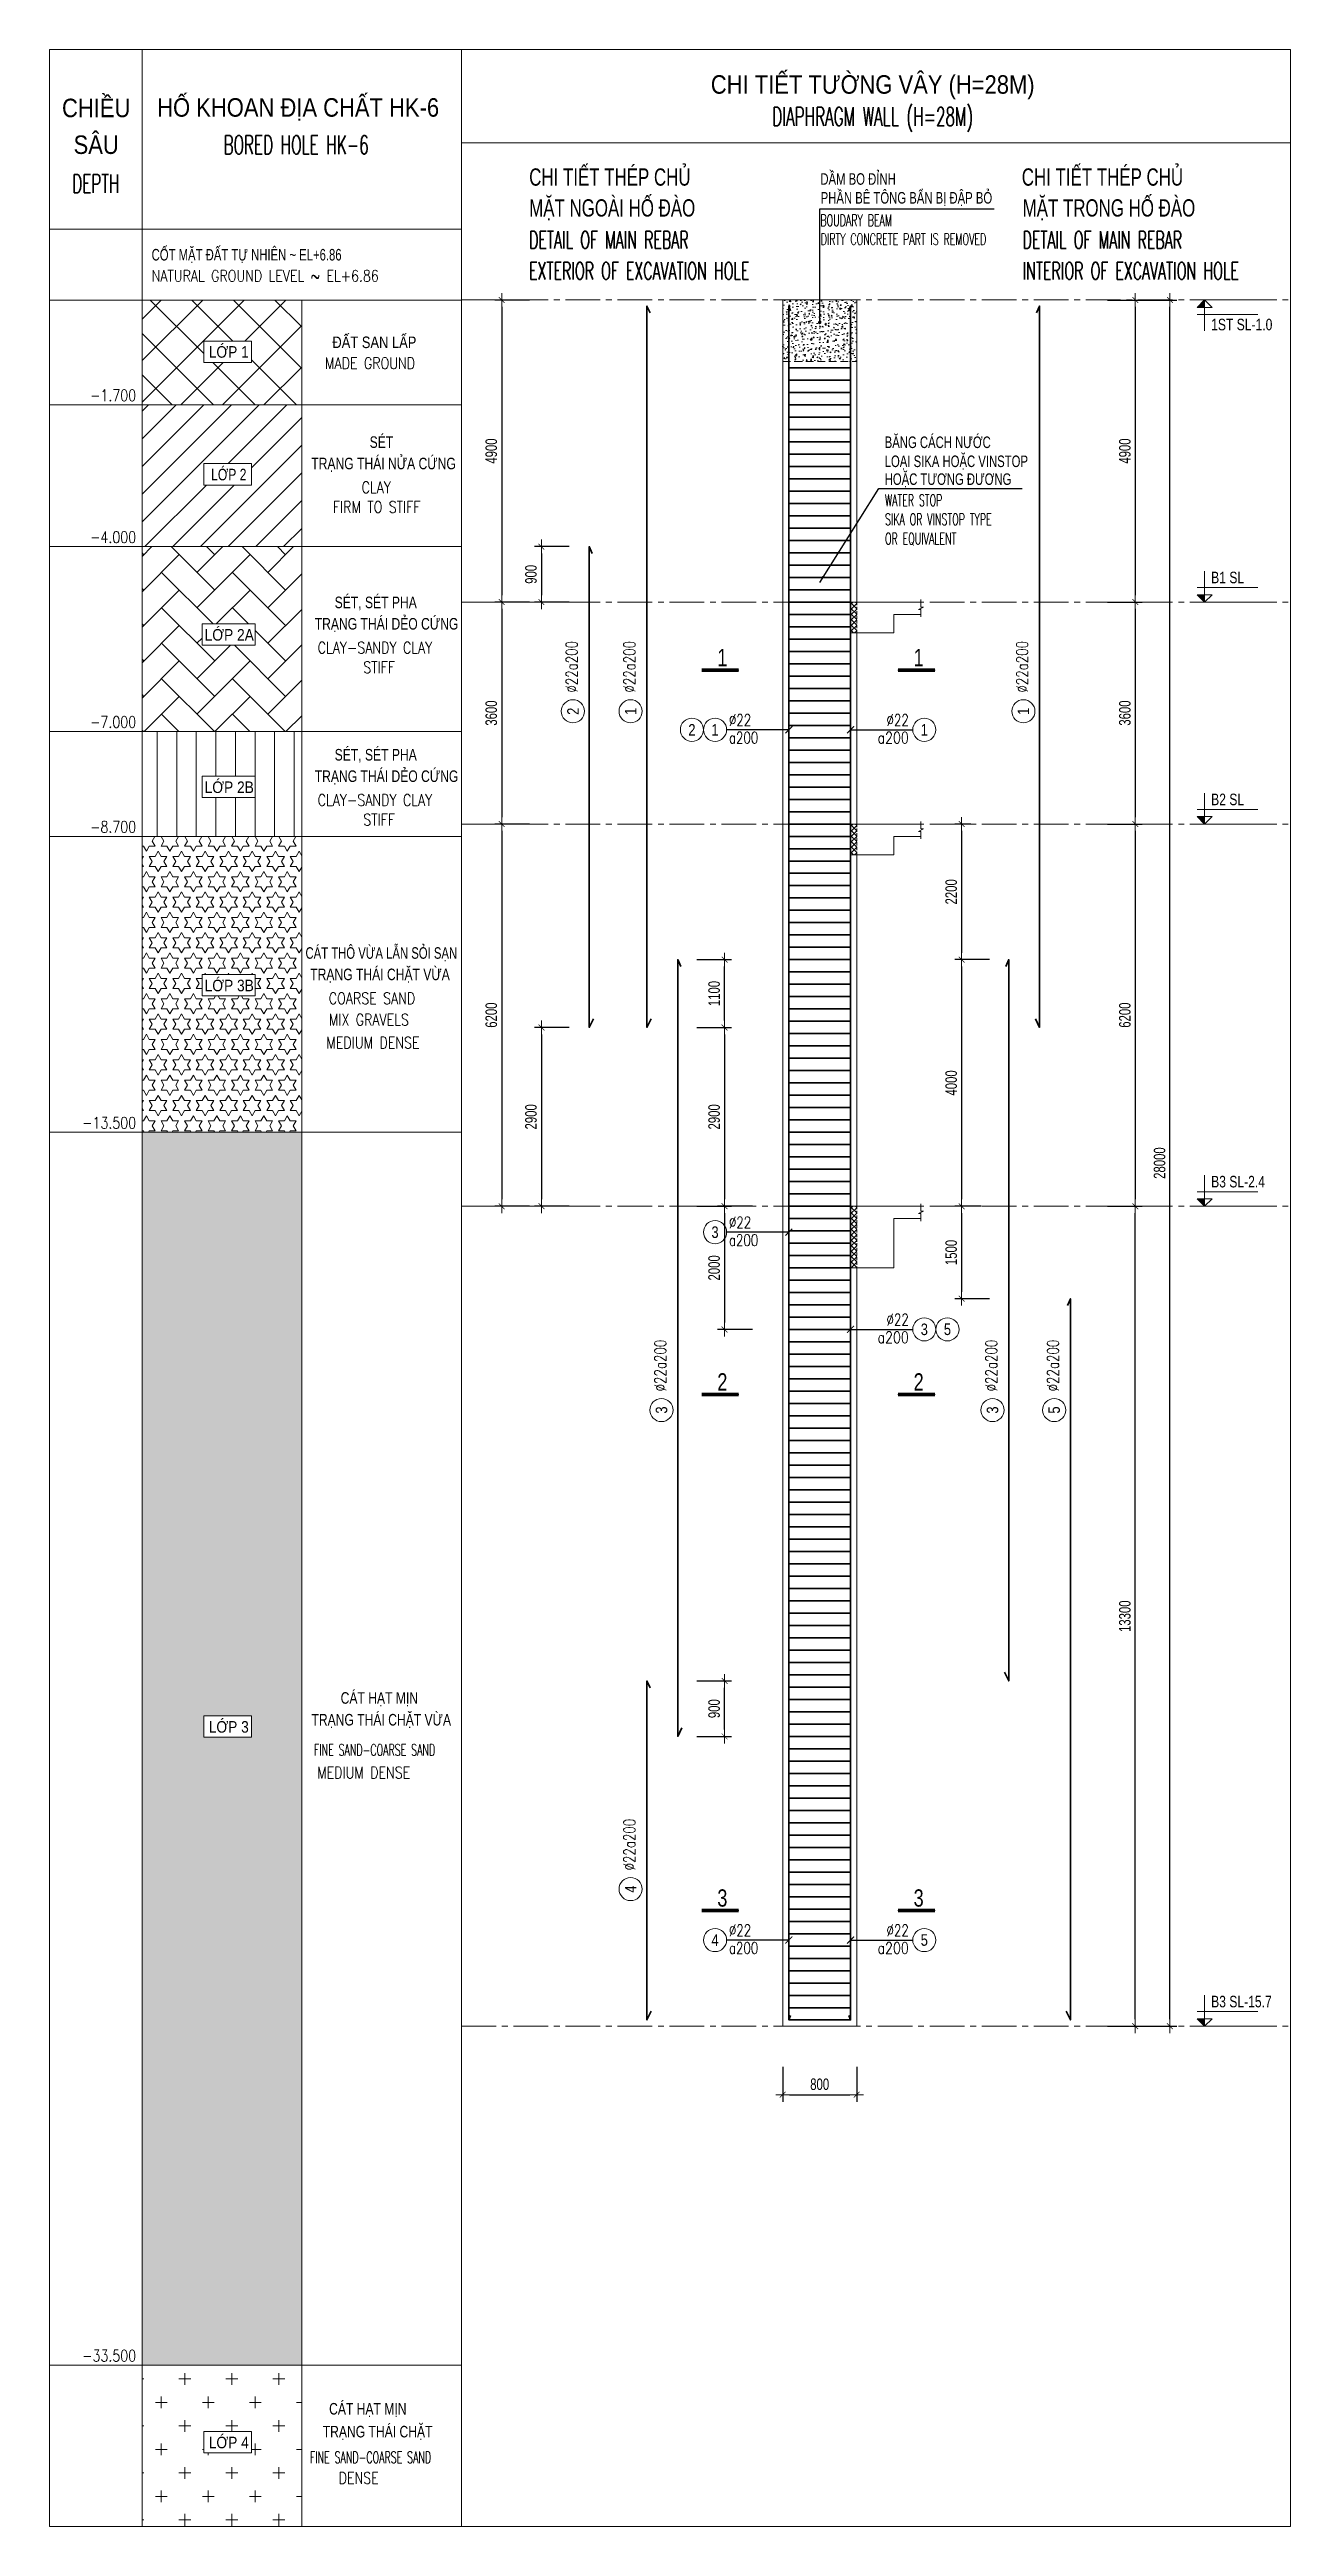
# Model space of a CAD drawing. Header units: millimetres. Extents: x -642477 to 1168880, y -27982 to 330379.
# Drawn here: x 295435 to 315556, y 63733 to 103911 of the extents above; entities that cross this region are included whole.
import ezdxf
from ezdxf.enums import TextEntityAlignment as Align

# ---------------------------------------------------------------- set-up
doc = ezdxf.new("R2010")
doc.units = ezdxf.units.MM
for name, pattern in [('CENTER2', [1.125, 0.75, -0.125, 0.125, -0.125]), ('HIDDEN', [0.375, 0.25, -0.125]), ('HIDDEN2', [4.7625, 3.175, -1.5875])]:
    doc.linetypes.add(name, pattern=pattern)
doc.layers.get('0').update_dxf_attribs({"lineweight": 20})
doc.layers.get('Defpoints').update_dxf_attribs({"color": 151, "lineweight": 9})
for name, color, linetype, lineweight in [('NDC_S_ANNO', 7, 'Continuous', 20), ('NDC_S_AXIS', 5, 'CENTER2', 13), ('NDC_S_BREAK-LINE', 1, 'Continuous', 15), ('NDC_S_CONTINUOUS', 3, 'Continuous', 20), ('NDC_S_DIM', 1, 'Continuous', 15), ('NDC_S_ENG TEXT', 2, 'Continuous', 20), ('NDC_S_ENG TITLE', 3, 'Continuous', 20), ('NDC_S_FOUNDATION NAME', 7, 'Continuous', 20), ('NDC_S_HATCH MATERIAL', 8, 'Continuous', 13), ('NDC_S_HIDDEN', 8, 'HIDDEN2', 13), ('NDC_S_LEADER', 1, 'Continuous', 15), ('NDC_S_LEVEL TEXT', 7, 'Continuous', 20), ('NDC_S_REBAR', 4, 'Continuous', 35), ('NDC_S_SYMBOL', 1, 'Continuous', 15), ('NDC_S_TEXT SYMBOL', 7, 'Continuous', 20), ('NDC_S_VN TEXT', 7, 'Continuous', 20), ('NDC_S_VN TITLE', 6, 'Continuous', 35), ('rev_20200806', 1, 'Continuous', 20)]:
    doc.layers.add(name, color=color, linetype=linetype, lineweight=lineweight)
doc.layers.get('rev_20200806').off()
doc.styles.add('ARIAL', font='arial.ttf', dxfattribs={"width": 0.8})
doc.styles.add('NDC_ANNO', font='', dxfattribs={"width": 0.8})
doc.styles.add('NDC_ARIAL', font='arial.ttf', dxfattribs={"width": 0.85})
doc.styles.add('NDC_DIM', font='', dxfattribs={"width": 0.75})
doc.styles.add('NDC_EN TXT', font='romans.shx', dxfattribs={"width": 0.8})
doc.styles.add('NDC_ROMANS', font='romans.shx', dxfattribs={"width": 0.8, "bigfont": 'vns.shx'})
doc.styles.get('NDC_ANNO').set_extended_font_data('Dotum')
doc.styles.get('NDC_DIM').set_extended_font_data('Dotum')
doc.dimstyles.new('NDC_dim_25', dxfattribs={"dimscale": 25, "dimtxt": 2.2, "dimasz": 1.5, "dimexe": 1.5, "dimexo": 2.5, "dimgap": 1, "dimtad": 1, "dimdec": 0, "dimzin": 0, "dimdsep": 46, "dimtxsty": 'NDC_DIM', "dimblk": 'DIMMARK', "dimcen": 0.09, "dimdle": 1.2, "dimclrd": 1, "dimclre": 1, "dimclrt": 3, "dimadec": 0, "dimazin": 0, "dimtfac": 1, "dimtdec": 0, "dimtix": 1, "dimtofl": 0, "dimtmove": 0, "dimatfit": 3, "dimfxl": 6, "dimfxlon": 1, "dimtolj": 1, "dimtzin": 0, "dimarcsym": 0})
doc.dimstyles.new('NDC_dim_75', dxfattribs={"dimscale": 75, "dimtxt": 2.5, "dimasz": 1.5, "dimexe": 1.5, "dimexo": 2.5, "dimgap": 1, "dimtad": 1, "dimdec": 0, "dimzin": 0, "dimdsep": 46, "dimtxsty": 'NDC_DIM', "dimblk": 'DIMMARK', "dimcen": 0.09, "dimdle": 1.2, "dimclrd": 1, "dimclre": 1, "dimclrt": 3, "dimadec": 0, "dimazin": 0, "dimtfac": 1, "dimtdec": 0, "dimtix": 1, "dimtofl": 0, "dimtmove": 0, "dimatfit": 3, "dimfxl": 6, "dimfxlon": 1, "dimtolj": 1, "dimtzin": 0, "dimarcsym": 0})

msp = doc.modelspace()

# ---------------------------------------------------------------- texts
at = {"layer": 'NDC_S_ENG TITLE', "style": 'NDC_EN TXT', "width": 0.6}
msp.add_text('DIAPHRAGM WALL (H=28M)', height=300, dxfattribs=at).set_placement((308783, 102802.3), align=Align.MIDDLE)
for s, height, p in [('DETAIL OF MAIN REBAR', 280, (303212.8, 100822.1)), ('BOUDARY BEAM', 187.5, (307934.4, 101140.7)), ('DIRTY CONCRETE PART IS REMOVED', 187.5, (307939.1, 100835.2)), ('DETAIL OF MAIN REBAR', 280, (311214.2, 100822.1)), ('EXTERIOR OF EXCAVATION HOLE', 280, (303212.8, 100321.1)), ('INTERIOR OF EXCAVATION HOLE', 280, (311214.2, 100321.1)), ('WATER STOP', 187.5, (308982, 96598.1)), ('SIKA OR VINSTOP TYPE', 187.5, (308982, 96289.5)), ('OR EQUIVALENT', 187.5, (308982, 95976))]:
    msp.add_text(s, height=height, dxfattribs=at).set_placement(p, align=Align.MIDDLE_LEFT)
at = {"layer": 'NDC_S_LEVEL TEXT', "style": 'NDC_ARIAL', "width": 0.7}
for s, height, p in [('CHI TIẾT THÉP CHỦ', 280, (303212.8, 101842.8)), ('CHI TIẾT THÉP CHỦ', 280, (311199.9, 101842.8)), ('DẦM BO ĐỈNH', 187.5, (307934.4, 101811.1)), ('PHẦN BÊ TÔNG BẨN BỊ ĐẬP BỎ', 187.5, (307939.1, 101505.5)), ('MẶT NGOÀI HỐ ĐÀO', 280, (303212.8, 101341.8)), ('MẶT TRONG HỐ ĐÀO', 280, (311214.2, 101341.8)), ('BĂNG CÁCH NƯỚC', 187.5, (308977.4, 97540.3)), ('LOẠI SIKA HOẶC VINSTOP', 187.5, (308977.4, 97231.6)), ('HOẶC TƯƠNG ĐƯƠNG', 187.5, (308977.4, 96942.3))]:
    msp.add_text(s, height=height, dxfattribs=at).set_placement(p, align=Align.MIDDLE_LEFT)
at = {"layer": 'NDC_S_VN TEXT', "color": 3, "style": 'NDC_EN TXT', "width": 0.75}
for p in [(303995.7, 93479.5), (304932.1, 93479.5), (311299.8, 93479.5), (305432.1, 82144.9), (310799.8, 82144.9), (311799.8, 82144.9), (304932.1, 74374)]:
    msp.add_text('%%C22a200', height=187.5, rotation=90, dxfattribs=at).set_placement(p)
at = {"layer": 'NDC_S_VN TEXT', "color": 7, "style": 'ARIAL', "width": 0.8}
for s, p in [('2', (303921.3, 93177.1)), ('1', (304857.7, 93177.1)), ('1', (311225.5, 93177.1)), ('3', (305357.7, 81842.5)), ('3', (310725.5, 81842.5)), ('5', (311725.5, 81842.5)), ('4', (304857.7, 74071.6))]:
    msp.add_text(s, height=187.5, rotation=90, dxfattribs=at).set_placement(p, align=Align.MIDDLE)
for s, p in [('2', (305851, 92876.7)), ('5', (309994.8, 83151.1))]:
    msp.add_text(s, height=187.5, dxfattribs=at).set_placement(p, align=Align.MIDDLE)
at = {"layer": 'NDC_S_VN TITLE', "style": 'NDC_ARIAL', "width": 0.85}
msp.add_text('CHI TIẾT TƯỜNG VÂY (H=28M)', height=300, dxfattribs=at).set_placement((308783, 103344.3), align=Align.MIDDLE)

# ---------------------------------------------------------------- blocks, each defined once
blk = doc.blocks.new('*U191')
at = {"layer": 'NDC_S_ANNO', "color": 0, "linetype": 'ByBlock', "lineweight": -2}
blk.add_line((-4.36, 0), (1, 0), dxfattribs=at)
at = {"layer": 'NDC_S_ANNO', "ltscale": 0.005, "const_width": 0.5}
blk.add_lwpolyline([(1, 0), (-4.36, 0)], dxfattribs=at)
at = {"layer": 'NDC_S_TEXT SYMBOL', "linetype": 'ByBlock', "lineweight": -2, "style": 'NDC_ANNO', "width": 0.8}
blk.add_attdef('DETAIL', text='', height=2.5, dxfattribs=at).set_placement((-0.64, 1.82), align=Align.MIDDLE_RIGHT)
blk = doc.blocks.new('*U2460')
at = {"layer": 'NDC_S_REBAR', "ltscale": 80}
blk.add_line((-500, 0), (500, 0), dxfattribs=at)
blk = doc.blocks.new('*U2461')
at = {"layer": 'NDC_S_DIM', "color": 0, "linetype": 'ByBlock', "lineweight": -2, "transparency": 16777216}
for p in [(0, 26800), (0, 26600), (0, 26400), (0, 26200), (0, 26000), (0, 25800), (0, 25600), (0, 25400), (0, 25200), (0, 25000), (0, 24800), (0, 24600), (0, 24400), (0, 24200), (0, 24000), (0, 23800), (0, 23600), (0, 23400), (0, 23200), (0, 23000), (0, 22800), (0, 22600), (0, 22400), (0, 22200), (0, 22000), (0, 21800), (0, 21600), (0, 21400), (0, 21200), (0, 21000), (0, 20800), (0, 20600), (0, 20400), (0, 20200), (0, 20000), (0, 19800), (0, 19600), (0, 19400), (0, 19200), (0, 19000), (0, 18800), (0, 18600), (0, 18400), (0, 18200), (0, 18000), (0, 17800), (0, 17600), (0, 17400), (0, 17200), (0, 17000), (0, 16800), (0, 16600), (0, 16400), (0, 16200), (0, 16000), (0, 15800), (0, 15600), (0, 15400), (0, 15200), (0, 15000), (0, 14800), (0, 14600), (0, 14400), (0, 14200), (0, 14000), (0, 13800), (0, 13600), (0, 13400), (0, 13200), (0, 13000), (0, 12800), (0, 12600), (0, 12400), (0, 12200), (0, 12000), (0, 11800), (0, 11600), (0, 11400), (0, 11200), (0, 11000), (0, 10800), (0, 10600), (0, 10400), (0, 10200), (0, 10000), (0, 9800), (0, 9600), (0, 9400), (0, 9200), (0, 9000), (0, 8800), (0, 8600), (0, 8400), (0, 8200), (0, 8000), (0, 7800), (0, 7600), (0, 7400), (0, 7200), (0, 7000), (0, 6800), (0, 6600), (0, 6400), (0, 6200), (0, 6000), (0, 5800), (0, 5600), (0, 5400), (0, 5200), (0, 5000), (0, 4800), (0, 4600), (0, 4400), (0, 4200), (0, 4000), (0, 3800), (0, 3600), (0, 3400), (0, 3200), (0, 3000), (0, 2800), (0, 2600), (0, 2400), (0, 2200), (0, 2000), (0, 1800), (0, 1600), (0, 1400), (0, 1200), (0, 1000), (0, 800), (0, 600), (0, 400), (0, 200), (0, 0)]:
    blk.add_blockref('*U2460', p, dxfattribs=at)
blk = doc.blocks.new('DIMMARK')
at = {"layer": 'NDC_S_DIM', "color": 1}
blk.add_line((-1.5, 0), (1, 0), dxfattribs=at)
at = {"layer": 'NDC_S_DIM', "color": 2, "const_width": 0.1}
blk.add_lwpolyline([(-0.42, -0.42), (0.42, 0.42)], dxfattribs=at)
blk = doc.blocks.new('*D2526')
at = {"layer": 'Defpoints', "color": 0, "ltscale": 100, "transparency": 16777216}
for p in [(309635, 99848), (309635, 94948), (313041, 94948)]:
    blk.add_point(p, dxfattribs=at)
at = {"layer": 'NDC_S_DIM', "color": 1, "lineweight": -2, "ltscale": 100, "transparency": 16777216}
for p, q in [((312591, 99848), (313153, 99848)), ((313041, 99736), (313041, 95061)), ((312591, 94948), (313153, 94948))]:
    blk.add_line(p, q, dxfattribs=at)
at = {"layer": 'NDC_S_DIM', "color": 1, "lineweight": -2, "ltscale": 100, "transparency": 16777216, "xscale": 112.5, "yscale": 112.5, "zscale": 112.5}
for p, rotation in [((313041, 99848), 90), ((313041, 94948), 270)]:
    blk.add_blockref('DIMMARK', p, dxfattribs=dict(at, rotation=rotation))
at = {"layer": 'NDC_S_DIM', "color": 3, "ltscale": 100, "transparency": 16777216, "insert": (312872, 97398), "char_height": 187.5, "attachment_point": 5, "rotation": 90, "style": 'NDC_DIM'}
blk.add_mtext('\\A1;4900', dxfattribs=at)
blk = doc.blocks.new('*D2527')
at = {"layer": 'Defpoints', "color": 0, "ltscale": 100, "transparency": 16777216}
for p in [(309635, 94948), (309635, 91348), (313041, 91348)]:
    blk.add_point(p, dxfattribs=at)
at = {"layer": 'NDC_S_DIM', "color": 1, "lineweight": -2, "ltscale": 100, "transparency": 16777216}
for p, q in [((312591, 94948), (313153, 94948)), ((313041, 94836), (313041, 91461)), ((312591, 91348), (313153, 91348))]:
    blk.add_line(p, q, dxfattribs=at)
at = {"layer": 'NDC_S_DIM', "color": 1, "lineweight": -2, "ltscale": 100, "transparency": 16777216, "xscale": 112.5, "yscale": 112.5, "zscale": 112.5}
for p, rotation in [((313041, 94948), 90), ((313041, 91348), 270)]:
    blk.add_blockref('DIMMARK', p, dxfattribs=dict(at, rotation=rotation))
at = {"layer": 'NDC_S_DIM', "color": 3, "ltscale": 100, "transparency": 16777216, "insert": (312872, 93148), "char_height": 187.5, "attachment_point": 5, "rotation": 90, "style": 'NDC_DIM'}
blk.add_mtext('\\A1;3600', dxfattribs=at)
blk = doc.blocks.new('*D2528')
at = {"layer": 'Defpoints', "color": 0, "ltscale": 100, "transparency": 16777216}
for p in [(309635, 91348), (309635, 85148), (313041, 85148)]:
    blk.add_point(p, dxfattribs=at)
at = {"layer": 'NDC_S_DIM', "color": 1, "lineweight": -2, "ltscale": 100, "transparency": 16777216}
for p, q in [((312591, 91348), (313153, 91348)), ((313041, 91236), (313041, 85261)), ((312591, 85148), (313153, 85148))]:
    blk.add_line(p, q, dxfattribs=at)
at = {"layer": 'NDC_S_DIM', "color": 1, "lineweight": -2, "ltscale": 100, "transparency": 16777216, "xscale": 112.5, "yscale": 112.5, "zscale": 112.5}
for p, rotation in [((313041, 91348), 90), ((313041, 85148), 270)]:
    blk.add_blockref('DIMMARK', p, dxfattribs=dict(at, rotation=rotation))
at = {"layer": 'NDC_S_DIM', "color": 3, "ltscale": 100, "transparency": 16777216, "insert": (312872, 88248), "char_height": 187.5, "attachment_point": 5, "rotation": 90, "style": 'NDC_DIM'}
blk.add_mtext('\\A1;6200', dxfattribs=at)
blk = doc.blocks.new('*D2529')
at = {"layer": 'Defpoints', "color": 0, "ltscale": 100, "transparency": 16777216}
for p in [(309635, 99848), (313603, 99848), (309635, 71848)]:
    blk.add_point(p, dxfattribs=at)
at = {"layer": 'NDC_S_DIM', "color": 1, "lineweight": -2, "ltscale": 100, "transparency": 16777216}
for p, q in [((313153, 99848), (313716, 99848)), ((313603, 71961), (313603, 99736)), ((313153, 71848), (313716, 71848))]:
    blk.add_line(p, q, dxfattribs=at)
at = {"layer": 'NDC_S_DIM', "color": 1, "lineweight": -2, "ltscale": 100, "transparency": 16777216, "xscale": 112.5, "yscale": 112.5, "zscale": 112.5}
for p, rotation in [((313603, 99848), 90), ((313603, 71848), 270)]:
    blk.add_blockref('DIMMARK', p, dxfattribs=dict(at, rotation=rotation))
at = {"layer": 'NDC_S_DIM', "color": 3, "ltscale": 100, "transparency": 16777216, "insert": (313435, 85848), "char_height": 187.5, "attachment_point": 5, "rotation": 90, "style": 'NDC_DIM'}
blk.add_mtext('\\A1;28000', dxfattribs=at)
blk = doc.blocks.new('kata_block_CT')
at = {"layer": 'NDC_S_ANNO'}
blk.add_hatch(color=3, dxfattribs=at).paths.add_polyline_path([(0, 1.6), (-1.61, 1.6), (0, 0)])
at = {"layer": 'NDC_S_ANNO', "ltscale": 50}
h = blk.add_hatch(dxfattribs=at)
h.set_pattern_fill('ANSI31', color=256, scale=1.406, style=0)
h.paths.add_polyline_path([(0, 1.6), (0, 0), (1.61, 1.6)])
for p, q in [((11.56, 0), (-1.64, 0)), ((-1.59, 3.14), (11.47, 3.14))]:
    blk.add_line(p, q, dxfattribs=at)
for points in [[(0, 6.69), (0, 0)], [(0, 0), (-1.61, 1.6), (0, 1.6)], [(0, 0), (1.61, 1.6), (0, 1.6)]]:
    blk.add_lwpolyline(points, dxfattribs=at)
at = {"layer": 'NDC_S_ANNO', "color": 8, "ltscale": 50}
blk.add_lwpolyline([(0, 0), (-1.61, 1.6), (0, 1.6)], dxfattribs=at)
at = {"layer": 'NDC_S_TEXT SYMBOL', "color": 3, "style": 'NDC_ANNO', "width": 0.8}
blk.add_attdef('CT', (1.41, 4.07), '', height=2.5, dxfattribs=at)
blk = doc.blocks.new('*D2530')
at = {"layer": 'Defpoints', "color": 0, "ltscale": 100, "transparency": 16777216}
for p in [(309635, 85148), (313041, 85148), (309635, 71848)]:
    blk.add_point(p, dxfattribs=at)
at = {"layer": 'NDC_S_DIM', "color": 1, "lineweight": -2, "ltscale": 100, "transparency": 16777216}
for p, q in [((312591, 85148), (313153, 85148)), ((313041, 71961), (313041, 85036)), ((312591, 71848), (313153, 71848))]:
    blk.add_line(p, q, dxfattribs=at)
at = {"layer": 'NDC_S_DIM', "color": 1, "lineweight": -2, "ltscale": 100, "transparency": 16777216, "xscale": 112.5, "yscale": 112.5, "zscale": 112.5}
for p, rotation in [((313041, 85148), 90), ((313041, 71848), 270)]:
    blk.add_blockref('DIMMARK', p, dxfattribs=dict(at, rotation=rotation))
at = {"layer": 'NDC_S_DIM', "color": 3, "ltscale": 100, "transparency": 16777216, "insert": (312872, 78498), "char_height": 187.5, "attachment_point": 5, "rotation": 90, "style": 'NDC_DIM'}
blk.add_mtext('\\A1;13300', dxfattribs=at)
blk = doc.blocks.new('*D2531')
at = {"layer": 'Defpoints', "color": 0, "ltscale": 100, "transparency": 16777216}
for p in [(303681, 99848), (302767, 94948), (303681, 94948)]:
    blk.add_point(p, dxfattribs=at)
at = {"layer": 'NDC_S_DIM', "color": 1, "lineweight": -2, "ltscale": 100, "transparency": 16777216}
for p, q in [((303217, 99848), (302655, 99848)), ((302767, 99736), (302767, 95061)), ((303217, 94948), (302655, 94948))]:
    blk.add_line(p, q, dxfattribs=at)
at = {"layer": 'NDC_S_DIM', "color": 1, "lineweight": -2, "ltscale": 100, "transparency": 16777216, "xscale": 112.5, "yscale": 112.5, "zscale": 112.5}
for p, rotation in [((302767, 99848), 90), ((302767, 94948), 270)]:
    blk.add_blockref('DIMMARK', p, dxfattribs=dict(at, rotation=rotation))
at = {"layer": 'NDC_S_DIM', "color": 3, "ltscale": 100, "transparency": 16777216, "insert": (302598, 97398), "char_height": 187.5, "attachment_point": 5, "rotation": 90, "style": 'NDC_DIM'}
blk.add_mtext('\\A1;4900', dxfattribs=at)
blk = doc.blocks.new('*D2532')
at = {"layer": 'Defpoints', "color": 0, "ltscale": 100, "transparency": 16777216}
for p in [(303681, 94948), (302767, 91348), (303681, 91348)]:
    blk.add_point(p, dxfattribs=at)
at = {"layer": 'NDC_S_DIM', "color": 1, "lineweight": -2, "ltscale": 100, "transparency": 16777216}
for p, q in [((303217, 94948), (302655, 94948)), ((302767, 94836), (302767, 91461)), ((303217, 91348), (302655, 91348))]:
    blk.add_line(p, q, dxfattribs=at)
at = {"layer": 'NDC_S_DIM', "color": 1, "lineweight": -2, "ltscale": 100, "transparency": 16777216, "xscale": 112.5, "yscale": 112.5, "zscale": 112.5}
for p, rotation in [((302767, 94948), 90), ((302767, 91348), 270)]:
    blk.add_blockref('DIMMARK', p, dxfattribs=dict(at, rotation=rotation))
at = {"layer": 'NDC_S_DIM', "color": 3, "ltscale": 100, "transparency": 16777216, "insert": (302598, 93148), "char_height": 187.5, "attachment_point": 5, "rotation": 90, "style": 'NDC_DIM'}
blk.add_mtext('\\A1;3600', dxfattribs=at)
blk = doc.blocks.new('*D2533')
at = {"layer": 'Defpoints', "color": 0, "ltscale": 100, "transparency": 16777216}
for p in [(303681, 91348), (302767, 85148), (303681, 85148)]:
    blk.add_point(p, dxfattribs=at)
at = {"layer": 'NDC_S_DIM', "color": 1, "lineweight": -2, "ltscale": 100, "transparency": 16777216}
for p, q in [((303217, 91348), (302655, 91348)), ((302767, 91236), (302767, 85261)), ((303217, 85148), (302655, 85148))]:
    blk.add_line(p, q, dxfattribs=at)
at = {"layer": 'NDC_S_DIM', "color": 1, "lineweight": -2, "ltscale": 100, "transparency": 16777216, "xscale": 112.5, "yscale": 112.5, "zscale": 112.5}
for p, rotation in [((302767, 91348), 90), ((302767, 85148), 270)]:
    blk.add_blockref('DIMMARK', p, dxfattribs=dict(at, rotation=rotation))
at = {"layer": 'NDC_S_DIM', "color": 3, "ltscale": 100, "transparency": 16777216, "insert": (302598, 88248), "char_height": 187.5, "attachment_point": 5, "rotation": 90, "style": 'NDC_DIM'}
blk.add_mtext('\\A1;6200', dxfattribs=at)
blk = doc.blocks.new('*U367')
blk.add_circle((-2.5, 0), 2.5)
at = {"layer": 'NDC_S_VN TEXT', "color": 7, "style": 'ARIAL', "width": 0.8}
blk.add_attdef('SH2', text='', height=2.5, dxfattribs=at).set_placement((-2.5, 0), align=Align.MIDDLE)
at = {"layer": 'NDC_S_VN TEXT', "color": 3, "style": 'NDC_EN TXT', "width": 0.75}
for tag, p in [('DK1', (0.5, 0.85)), ('KC1', (0.5, -2.97))]:
    blk.add_attdef(tag, p, '', height=2.5, dxfattribs=at)
blk = doc.blocks.new('*D2534')
at = {"layer": 'Defpoints', "color": 0, "ltscale": 100, "transparency": 16777216}
for p in [(305122, 89148), (306381, 89148), (305122, 88048)]:
    blk.add_point(p, dxfattribs=at)
at = {"layer": 'NDC_S_DIM', "color": 1, "lineweight": -2, "ltscale": 100, "transparency": 16777216}
for p, q in [((305931, 89148), (306493, 89148)), ((306381, 88161), (306381, 89036)), ((305931, 88048), (306493, 88048))]:
    blk.add_line(p, q, dxfattribs=at)
at = {"layer": 'NDC_S_DIM', "color": 1, "lineweight": -2, "ltscale": 100, "transparency": 16777216, "xscale": 112.5, "yscale": 112.5, "zscale": 112.5}
for p, rotation in [((306381, 89148), 90), ((306381, 88048), 270)]:
    blk.add_blockref('DIMMARK', p, dxfattribs=dict(at, rotation=rotation))
at = {"layer": 'NDC_S_DIM', "color": 3, "ltscale": 100, "transparency": 16777216, "insert": (306212, 88598), "char_height": 187.5, "attachment_point": 5, "rotation": 90, "style": 'NDC_DIM'}
blk.add_mtext('\\A1;1100', dxfattribs=at)
blk = doc.blocks.new('*D2535')
at = {"layer": 'Defpoints', "color": 0, "ltscale": 100, "transparency": 16777216}
for p in [(305122, 77448), (306381, 77448), (305622, 76548)]:
    blk.add_point(p, dxfattribs=at)
at = {"layer": 'NDC_S_DIM', "color": 1, "lineweight": -2, "ltscale": 100, "transparency": 16777216}
for p, q in [((305931, 77448), (306493, 77448)), ((306381, 76661), (306381, 77336)), ((305931, 76548), (306493, 76548))]:
    blk.add_line(p, q, dxfattribs=at)
at = {"layer": 'NDC_S_DIM', "color": 1, "lineweight": -2, "ltscale": 100, "transparency": 16777216, "xscale": 112.5, "yscale": 112.5, "zscale": 112.5}
for p, rotation in [((306381, 77448), 90), ((306381, 76548), 270)]:
    blk.add_blockref('DIMMARK', p, dxfattribs=dict(at, rotation=rotation))
at = {"layer": 'NDC_S_DIM', "color": 3, "ltscale": 100, "transparency": 16777216, "insert": (306212, 76998), "char_height": 187.5, "attachment_point": 5, "rotation": 90, "style": 'NDC_DIM'}
blk.add_mtext('\\A1;900', dxfattribs=at)
blk = doc.blocks.new('*D2536')
at = {"layer": 'Defpoints', "color": 0, "ltscale": 100, "transparency": 16777216}
for p in [(305122, 88048), (305122, 85148), (306381, 85148)]:
    blk.add_point(p, dxfattribs=at)
at = {"layer": 'NDC_S_DIM', "color": 1, "lineweight": -2, "ltscale": 100, "transparency": 16777216}
for p, q in [((305931, 88048), (306493, 88048)), ((306381, 87936), (306381, 85261)), ((305931, 85148), (306493, 85148))]:
    blk.add_line(p, q, dxfattribs=at)
at = {"layer": 'NDC_S_DIM', "color": 1, "lineweight": -2, "ltscale": 100, "transparency": 16777216, "xscale": 112.5, "yscale": 112.5, "zscale": 112.5}
for p, rotation in [((306381, 88048), 90), ((306381, 85148), 270)]:
    blk.add_blockref('DIMMARK', p, dxfattribs=dict(at, rotation=rotation))
at = {"layer": 'NDC_S_DIM', "color": 3, "ltscale": 100, "transparency": 16777216, "insert": (306212, 86598), "char_height": 187.5, "attachment_point": 5, "rotation": 90, "style": 'NDC_DIM'}
blk.add_mtext('\\A1;2900', dxfattribs=at)
blk = doc.blocks.new('*U366')
blk.add_circle((2.5, 0), 2.5)
at = {"layer": 'NDC_S_VN TEXT', "color": 3, "style": 'NDC_EN TXT'}
for tag, width, p in [('DK2', 0.75, (-0.85, 0.85)), ('KC2', 0.8, (-0.85, -2.97))]:
    blk.add_attdef(tag, text='', height=2.5, dxfattribs=dict(at, width=width)).set_placement(p, align=Align.RIGHT)
at = {"layer": 'NDC_S_VN TEXT', "color": 7, "style": 'ARIAL', "width": 0.8}
blk.add_attdef('SH3', text='', height=2.5, dxfattribs=at).set_placement((2.5, 0), align=Align.MIDDLE)
blk = doc.blocks.new('*D2537')
at = {"layer": 'Defpoints', "color": 0, "ltscale": 100, "transparency": 16777216}
for p in [(304185, 88048), (303411, 85148), (304185, 85148)]:
    blk.add_point(p, dxfattribs=at)
at = {"layer": 'NDC_S_DIM', "color": 1, "lineweight": -2, "ltscale": 100, "transparency": 16777216}
for p, q in [((303861, 88048), (303298, 88048)), ((303411, 87936), (303411, 85261)), ((303861, 85148), (303298, 85148))]:
    blk.add_line(p, q, dxfattribs=at)
at = {"layer": 'NDC_S_DIM', "color": 1, "lineweight": -2, "ltscale": 100, "transparency": 16777216, "xscale": 112.5, "yscale": 112.5, "zscale": 112.5}
for p, rotation in [((303411, 88048), 90), ((303411, 85148), 270)]:
    blk.add_blockref('DIMMARK', p, dxfattribs=dict(at, rotation=rotation))
at = {"layer": 'NDC_S_DIM', "color": 3, "ltscale": 100, "transparency": 16777216, "insert": (303242, 86598), "char_height": 187.5, "attachment_point": 5, "rotation": 90, "style": 'NDC_DIM'}
blk.add_mtext('\\A1;2900', dxfattribs=at)
blk = doc.blocks.new('*D2538')
at = {"layer": 'Defpoints', "color": 0, "ltscale": 100, "transparency": 16777216}
for p in [(304185, 95848), (303411, 94948), (304185, 94948)]:
    blk.add_point(p, dxfattribs=at)
at = {"layer": 'NDC_S_DIM', "color": 1, "lineweight": -2, "ltscale": 100, "transparency": 16777216}
for p, q in [((303861, 95848), (303298, 95848)), ((303411, 95736), (303411, 95061)), ((303861, 94948), (303298, 94948))]:
    blk.add_line(p, q, dxfattribs=at)
at = {"layer": 'NDC_S_DIM', "color": 1, "lineweight": -2, "ltscale": 100, "transparency": 16777216, "xscale": 112.5, "yscale": 112.5, "zscale": 112.5}
for p, rotation in [((303411, 95848), 90), ((303411, 94948), 270)]:
    blk.add_blockref('DIMMARK', p, dxfattribs=dict(at, rotation=rotation))
at = {"layer": 'NDC_S_DIM', "color": 3, "ltscale": 100, "transparency": 16777216, "insert": (303242, 95398), "char_height": 187.5, "attachment_point": 5, "rotation": 90, "style": 'NDC_DIM'}
blk.add_mtext('\\A1;900', dxfattribs=at)
blk = doc.blocks.new('*D2539')
at = {"layer": 'Defpoints', "color": 0, "ltscale": 100, "transparency": 16777216}
for p in [(310563, 91348), (310225, 89148), (310990, 89148)]:
    blk.add_point(p, dxfattribs=at)
at = {"layer": 'NDC_S_DIM', "color": 1, "lineweight": -2, "ltscale": 100, "transparency": 16777216}
for p, q in [((310375, 91348), (310112, 91348)), ((310225, 91236), (310225, 89261)), ((310675, 89148), (310112, 89148))]:
    blk.add_line(p, q, dxfattribs=at)
at = {"layer": 'NDC_S_DIM', "color": 1, "lineweight": -2, "ltscale": 100, "transparency": 16777216, "xscale": 112.5, "yscale": 112.5, "zscale": 112.5}
for p, rotation in [((310225, 91348), 90), ((310225, 89148), 270)]:
    blk.add_blockref('DIMMARK', p, dxfattribs=dict(at, rotation=rotation))
at = {"layer": 'NDC_S_DIM', "color": 3, "ltscale": 100, "transparency": 16777216, "insert": (310056, 90248), "char_height": 187.5, "attachment_point": 5, "rotation": 90, "style": 'NDC_DIM'}
blk.add_mtext('\\A1;2200', dxfattribs=at)
blk = doc.blocks.new('*D2540')
at = {"layer": 'Defpoints', "color": 0, "ltscale": 100, "transparency": 16777216}
for p in [(310990, 89148), (310225, 85148), (310732, 85148)]:
    blk.add_point(p, dxfattribs=at)
at = {"layer": 'NDC_S_DIM', "color": 1, "lineweight": -2, "ltscale": 100, "transparency": 16777216}
for p, q in [((310675, 89148), (310112, 89148)), ((310225, 89036), (310225, 85261)), ((310544, 85148), (310112, 85148))]:
    blk.add_line(p, q, dxfattribs=at)
at = {"layer": 'NDC_S_DIM', "color": 1, "lineweight": -2, "ltscale": 100, "transparency": 16777216, "xscale": 112.5, "yscale": 112.5, "zscale": 112.5}
for p, rotation in [((310225, 89148), 90), ((310225, 85148), 270)]:
    blk.add_blockref('DIMMARK', p, dxfattribs=dict(at, rotation=rotation))
at = {"layer": 'NDC_S_DIM', "color": 3, "ltscale": 100, "transparency": 16777216, "insert": (310056, 87148), "char_height": 187.5, "attachment_point": 5, "rotation": 90, "style": 'NDC_DIM'}
blk.add_mtext('\\A1;4000', dxfattribs=at)
blk = doc.blocks.new('*D2541')
at = {"layer": 'Defpoints', "color": 0, "ltscale": 100, "transparency": 16777216}
for p in [(310732, 85148), (310225, 83648), (311990, 83648)]:
    blk.add_point(p, dxfattribs=at)
at = {"layer": 'NDC_S_DIM', "color": 1, "lineweight": -2, "ltscale": 100, "transparency": 16777216}
for p, q in [((310544, 85148), (310112, 85148)), ((310225, 85036), (310225, 83761)), ((310675, 83648), (310112, 83648))]:
    blk.add_line(p, q, dxfattribs=at)
at = {"layer": 'NDC_S_DIM', "color": 1, "lineweight": -2, "ltscale": 100, "transparency": 16777216, "xscale": 112.5, "yscale": 112.5, "zscale": 112.5}
for p, rotation in [((310225, 85148), 90), ((310225, 83648), 270)]:
    blk.add_blockref('DIMMARK', p, dxfattribs=dict(at, rotation=rotation))
at = {"layer": 'NDC_S_DIM', "color": 3, "ltscale": 100, "transparency": 16777216, "insert": (310056, 84398), "char_height": 187.5, "attachment_point": 5, "rotation": 90, "style": 'NDC_DIM'}
blk.add_mtext('\\A1;1500', dxfattribs=at)
blk = doc.blocks.new('*D2542')
at = {"layer": 'Defpoints', "color": 0, "ltscale": 100, "transparency": 16777216}
for p in [(307323, 71848), (308523, 71848), (308523, 70736)]:
    blk.add_point(p, dxfattribs=at)
at = {"layer": 'NDC_S_DIM', "color": 1, "lineweight": -2, "ltscale": 100, "transparency": 16777216}
for p, q in [((307323, 71186), (307323, 70623)), ((308523, 71186), (308523, 70623)), ((307435, 70736), (308410, 70736))]:
    blk.add_line(p, q, dxfattribs=at)
at = {"layer": 'NDC_S_DIM', "color": 1, "lineweight": -2, "ltscale": 100, "transparency": 16777216, "xscale": 112.5, "yscale": 112.5, "zscale": 112.5, "rotation": 180}
blk.add_blockref('DIMMARK', (307323, 70736), dxfattribs=at)
at = {"layer": 'NDC_S_DIM', "color": 1, "lineweight": -2, "ltscale": 100, "transparency": 16777216, "xscale": 112.5, "yscale": 112.5, "zscale": 112.5}
blk.add_blockref('DIMMARK', (308523, 70736), dxfattribs=at)
at = {"layer": 'NDC_S_DIM', "color": 3, "ltscale": 100, "transparency": 16777216, "insert": (307923, 70905), "char_height": 187.5, "attachment_point": 5, "style": 'NDC_DIM'}
blk.add_mtext('\\A1;800', dxfattribs=at)
blk = doc.blocks.new('HK6')
at = {"layer": 'NDC_S_HATCH MATERIAL', "ltscale": 100}
h = blk.add_hatch(dxfattribs=at)
h.set_pattern_fill('ANSI37', color=256, scale=150, angle=90)
h.set_pattern_definition([(135, (178280.06, 324378.03), (-336.7596, -336.7596), []), (225, (178280.06, 324378.03), (336.7596, -336.7596), [])])
h.paths.add_polyline_path([(4089, -4063), (1500, -4063), (1500, -5763), (4089, -5763)])
h.paths.add_polyline_path([(2499, -5075), (2499, -4728), (3277, -4728), (3277, -5075)], flags=16)
h = blk.add_hatch(dxfattribs=at)
h.set_pattern_fill('ANSI31', color=256, scale=100)
h.set_pattern_definition([(45, (58959.74, -109397.54), (-224.5064, 224.5064), [])])
h.paths.add_polyline_path([(4089, -5763), (1500, -5763), (1500, -8063), (4089, -8063)])
h.paths.add_polyline_path([(2499, -7064), (2499, -6717), (3277, -6717), (3277, -7064)], flags=16)
h = blk.add_hatch(dxfattribs=at)
h.set_pattern_fill('AR-HBONE', color=256, scale=4)
h.set_pattern_definition([(45, (178280.06, 325898.7), (6e-14, 574.7364), [1219.2, -406.4]), (135, (178567.43, 326186.06), (6e-14, 574.7364), [1219.2, -406.4])])
h.paths.add_polyline_path([(4089, -8063), (1500, -8063), (1500, -11063), (4089, -11063)])
h.paths.add_polyline_path([(2474, -9664), (2474, -9317), (3334, -9317), (3334, -9664)], flags=16)
h = blk.add_hatch(dxfattribs=at)
h.set_pattern_fill('ANSI31', color=256, scale=100, angle=45)
h.set_pattern_definition([(90, (-230823.06, -37694.06), (-317.5, 0), [])])
h.paths.add_polyline_path([(4089, -11063), (1500, -11063), (1500, -12763), (4089, -12763)])
h.paths.add_polyline_path([(2474, -12135), (2474, -11789), (3334, -11789), (3334, -12135)], flags=16)
h = blk.add_hatch(dxfattribs=at)
h.set_pattern_fill('STARS', color=256, scale=30)
h.set_pattern_definition([(0, (-230823.06, -37694.06), (0, 164.97784), [95.25, -95.25]), (60, (-230823.06, -37694.06), (-142.875, 82.48892), [95.25, -95.25]), (120, (-230775.43, -37611.57), (-142.875, -82.48892), [95.25, -95.25])])
h.paths.add_polyline_path([(4089, -12763), (1500, -12763), (1500, -17563), (4089, -17563)])
h.paths.add_polyline_path([(2474, -15351), (2474, -15005), (3334, -15005), (3334, -15351)], flags=16)
h = blk.add_hatch(dxfattribs=at)
h.set_pattern_fill('AR-CONC', color=256, scale=4)
h.set_pattern_definition([(50, (178280.06, 319441.36), (728.7387, -63.7563), [76.2, -838.2]), (355, (178280.1, 319441.36), (-140.9737, 764.2274), [60.96, -670.5623]), (100.45144, (178340.8, 319436.05), (587.765, 700.471), [64.76, -712.361]), (46.1842, (178280.1, 319644.6), (1084.3162, -168.1693), [114.3, -1257.3]), (96.63556, (178370.4, 319630.5), (949.6165, 989.7045), [97.14, -1068.5424]), (351.18415, (178280.1, 319644.6), (949.6165, 989.7045), [91.44, -1005.839]), (21, (178381.66, 319593.76), (606.4576, -409.0608), [76.2, -838.2]), (326, (178381.7, 319593.76), (247.2081, 736.7519), [60.96, -670.56]), (71.45144, (178432.2, 319559.7), (853.6657, 327.6911), [64.76, -712.3598]), (37.5, (178280.06, 319441.36), (12.35441, 338.22016), [0, -662.432, 0, -680.72, 0, -673.1]), (7.5, (178280.06, 319441.36), (267.27865, 400.7223), [0, -388.112, 0, -647.192, 0, -256.54]), (327.5, (178053.5, 319441.36), (542.36238, -22.91498), [0, -254, 0, -792.48, 0, -1051.56]), (317.5, (177951.9, 319441.36), (592.5167, 101.70596), [0, -330.2, 0, -526.288, 0, -746.76])])
h.paths.add_polyline_path([(4089, -17563), (1500, -17563), (1500, -37563), (4089, -37563)])
h.paths.add_polyline_path([(3277, -27031), (3277, -27377), (2499, -27377), (2499, -27031)], flags=16)
h = blk.add_hatch(dxfattribs=at)
h.set_pattern_fill('CROSS', color=256, scale=60)
h.set_pattern_definition([(0, (178280.06, 323300.56), (381, 381), [190.5, -571.5]), (90, (178375.3, 323205.3), (-381, 381), [190.5, -571.5])])
h.paths.add_polyline_path([(4089, -37563), (1500, -37563), (1500, -40178), (4089, -40178)])
h.paths.add_polyline_path([(2499, -38985), (2499, -38639), (3277, -38639), (3277, -38985)], flags=16)
at = {"layer": 'NDC_S_CONTINUOUS'}
for p, q in [((0, -40178), (0, 0)), ((1500, -40178), (1500, 0)), ((6679, -40178), (6679, 0)), ((6679, -4063), (0, -4063)), ((4089, -40178), (4089, -4063)), ((6679, -5763), (0, -5763)), ((1500, -5763), (300, -5763)), ((1500, -8063), (0, -8063)), ((6679, -8063), (1500, -8063)), ((6679, -8063), (1500, -8063)), ((1500, -11063), (0, -11063)), ((6679, -11063), (1500, -11063)), ((6679, -11063), (1500, -11063)), ((1500, -12763), (0, -12763)), ((6679, -12763), (1500, -12763)), ((6679, -12763), (1500, -12763)), ((1500, -17563), (0, -17563)), ((6679, -17563), (1500, -17563)), ((6679, -17563), (1500, -17563)), ((1500, -37563), (0, -37563)), ((6679, -37563), (1500, -37563)), ((6679, -40178), (0, -40178))]:
    blk.add_line(p, q, dxfattribs=at)
for points in [[(0, 0), (6679, 0)], [(6679, -2914), (0, -2914)]]:
    blk.add_lwpolyline(points, dxfattribs=at)
at = {"layer": 'NDC_S_DIM'}
for points in [[(2499, -4728), (3277, -4728), (3277, -5075), (2499, -5075)], [(2499, -6717), (3277, -6717), (3277, -7064), (2499, -7064)], [(2474, -9317), (3334, -9317), (3334, -9664), (2474, -9664)], [(2474, -11789), (3334, -11789), (3334, -12135), (2474, -12135)], [(2474, -15005), (3334, -15005), (3334, -15351), (2474, -15351)], [(2499, -27031), (3277, -27031), (3277, -27377), (2499, -27377)], [(2499, -38639), (3277, -38639), (3277, -38985), (2499, -38985)]]:
    blk.add_lwpolyline(points, close=True, dxfattribs=at)
at = {"layer": 'NDC_S_ENG TEXT', "style": 'NDC_ROMANS', "width": 0.8}
for s, p in [('-1.700', (1404, -5609)), ('-4.000', (1404, -7909)), ('-7.000', (1404, -10909)), ('-8.700', (1404, -12609)), ('-13.500', (1404, -17409)), ('-33.500', (1404, -37409))]:
    blk.add_text(s, height=187.5, dxfattribs=at).set_placement(p, align=Align.MIDDLE_RIGHT)
at = {"layer": 'NDC_S_ENG TITLE', "style": 'NDC_EN TXT', "width": 0.6}
for s, p in [('BORED HOLE HK-6', (3999, -1547)), ('DEPTH', (751, -2176))]:
    blk.add_text(s, height=300, dxfattribs=at).set_placement(p, align=Align.MIDDLE)
at = {"layer": 'NDC_S_FOUNDATION NAME', "style": 'NDC_ARIAL', "width": 0.7}
blk.add_text('CỐT MẶT ĐẤT TỰ NHIÊN ~ EL+6.86', height=187.5, dxfattribs=at).set_placement((1655, -3422))
at = {"layer": 'NDC_S_VN TEXT', "style": 'NDC_EN TXT', "width": 0.8}
blk.add_text('NATURAL GROUND LEVEL ~ EL+6.86', height=187.5, dxfattribs=at).set_placement((1655, -3765))
at = {"layer": 'NDC_S_VN TEXT'}
for s, style, width, p in [('ĐẤT SAN LẤP', 'NDC_ARIAL', 0.8, (4586, -4749)), ('MADE GROUND', 'NDC_EN TXT', 0.8, (4467, -5088)), ('SÉT', 'NDC_ARIAL', 0.75, (5190, -6368)), ('TRẠNG THÁI NỬA CỨNG', 'NDC_ARIAL', 0.75, (4244, -6715)), ('CLAY', 'NDC_EN TXT', 0.8, (5060, -7103)), ('FIRM TO STIFF', 'NDC_EN TXT', 0.8, (4594, -7421)), ('SÉT, SÉT PHA', 'NDC_ARIAL', 0.75, (4623, -8968)), ('TRẠNG THÁI DẺO CỨNG', 'NDC_ARIAL', 0.75, (4300, -9315)), ('CLAY-SANDY CLAY', 'NDC_EN TXT', 0.8, (4348, -9703)), ('STIFF', 'NDC_EN TXT', 0.8, (5087, -10020)), ('TRẠNG THÁI DẺO CỨNG', 'NDC_ARIAL', 0.75, (4300, -11787)), ('SÉT, SÉT PHA', 'NDC_ARIAL', 0.75, (4623, -11439)), ('CLAY-SANDY CLAY', 'NDC_EN TXT', 0.8, (4348, -12175)), ('STIFF', 'NDC_EN TXT', 0.8, (5087, -12492)), ('CÁT THÔ VỪA LẪN SỎI SẠN', 'NDC_ARIAL', 0.7, (4150, -14655)), ('TRẠNG THÁI CHẶT VỪA', 'NDC_ARIAL', 0.75, (4227, -15002)), ('COARSE SAND', 'NDC_EN TXT', 0.8, (4528, -15391)), ('MIX GRAVELS', 'NDC_EN TXT', 0.8, (4528, -15737)), ('MEDIUM DENSE', 'NDC_EN TXT', 0.8, (4488, -16111)), ('CÁT HẠT MỊN', 'NDC_ARIAL', 0.75, (4720, -26739)), ('TRẠNG THÁI CHẶT VỪA', 'NDC_ARIAL', 0.75, (4247, -27092)), ('FINE SAND-COARSE SAND', 'NDC_EN TXT', 0.6, (4286, -27581)), ('MEDIUM DENSE', 'NDC_EN TXT', 0.8, (4338, -27949)), ('CÁT HẠT MỊN', 'NDC_ARIAL', 0.75, (4533, -38269)), ('TRẠNG THÁI CHẶT ', 'NDC_ARIAL', 0.75, (4430, -38640)), ('FINE SAND-COARSE SAND', 'NDC_EN TXT', 0.6, (4221, -39057)), ('DENSE', 'NDC_EN TXT', 0.8, (4688, -39391))]:
    blk.add_text(s, height=187.5, dxfattribs=dict(at, style=style, width=width)).set_placement(p, align=Align.MIDDLE_LEFT)
at = {"layer": 'NDC_S_VN TITLE', "style": 'NDC_ARIAL'}
for s, height, width, p in [('CHIỀU', 300, 0.85, (756, -904)), ('HỐ KHOAN ĐỊA CHẤT HK-6', 300, 0.85, (4031, -927)), ('SÂU', 300, 0.85, (756, -1505)), ('LỚP 1', 187.5, 0.85, (2906, -4882)), ('LỚP 2', 187.5, 0.75, (2906, -6871)), ('LỚP 2A', 187.5, 0.85, (2914, -9471)), ('LỚP 2B', 187.5, 0.85, (2914, -11943)), ('LỚP 3B', 187.5, 0.85, (2914, -15159)), ('LỚP 3', 187.5, 0.85, (2906, -27185)), ('LỚP 4', 187.5, 0.85, (2906, -38793))]:
    blk.add_text(s, height=height, dxfattribs=dict(at, width=width)).set_placement(p, align=Align.MIDDLE)
blk = doc.blocks.new('*D2851')
at = {"layer": 'Defpoints', "color": 0, "ltscale": 100, "transparency": 16777216}
for p in [(307155, 85148), (306381, 83148), (307151, 83148)]:
    blk.add_point(p, dxfattribs=at)
at = {"layer": 'NDC_S_DIM', "color": 1, "lineweight": -2, "ltscale": 100, "transparency": 16777216}
for p, q in [((306831, 85148), (306268, 85148)), ((306381, 85036), (306381, 83261)), ((306831, 83148), (306268, 83148))]:
    blk.add_line(p, q, dxfattribs=at)
at = {"layer": 'NDC_S_DIM', "color": 1, "lineweight": -2, "ltscale": 100, "transparency": 16777216, "xscale": 112.5, "yscale": 112.5, "zscale": 112.5}
for p, rotation in [((306381, 85148), 90), ((306381, 83148), 270)]:
    blk.add_blockref('DIMMARK', p, dxfattribs=dict(at, rotation=rotation))
at = {"layer": 'NDC_S_DIM', "color": 3, "ltscale": 100, "transparency": 16777216, "insert": (306212, 84148), "char_height": 187.5, "attachment_point": 5, "rotation": 90, "style": 'NDC_DIM'}
blk.add_mtext('\\A1;2000', dxfattribs=at)

# ---------------------------------------------------------------- dimensions: what is measured, and where the dimension line sits
at = {"layer": 'NDC_S_DIM', "ltscale": 100}
for base, p1, p2, picture, middle in [((302767.1, 94948.1), (303681.2, 99848.1), (303681.2, 94948.1), '*D2531', (302598.2, 97398.1)), ((313040.9, 94948.1), (309635.4, 99848.1), (309635.4, 94948.1), '*D2526', (312872, 97398.1)), ((313603.4, 99848.1), (309635.4, 71848.1), (309635.4, 99848.1), '*D2529', (313434.5, 85848.1)), ((303410.7, 94948.1), (304185.5, 95848.1), (304185.5, 94948.1), '*D2538', (303241.8, 95398.1)), ((302767.1, 91348.1), (303681.2, 94948.1), (303681.2, 91348.1), '*D2532', (302598.2, 93148.1)), ((313040.9, 91348.1), (309635.4, 94948.1), (309635.4, 91348.1), '*D2527', (312872, 93148.1)), ((302767.1, 85148.1), (303681.2, 91348.1), (303681.2, 85148.1), '*D2533', (302598.2, 88248.1)), ((313040.9, 85148.1), (309635.4, 91348.1), (309635.4, 85148.1), '*D2528', (312872, 88248.1)), ((310225, 89148.1), (310562.9, 91348.1), (310989.6, 89148.1), '*D2539', (310056.1, 90248.1)), ((306380.6, 89148.1), (305121.8, 88048.1), (305121.8, 89148.1), '*D2534', (306211.8, 88598.1)), ((303410.7, 85148.1), (304185.5, 88048.1), (304185.5, 85148.1), '*D2537', (303241.8, 86598.1)), ((306380.6, 85148.1), (305121.8, 88048.1), (305121.8, 85148.1), '*D2536', (306211.8, 86598.1)), ((306380.6, 83148.1), (307155.4, 85148.1), (307151, 83148.1), '*D2851', (306211.8, 84148.1)), ((313040.9, 85148.1), (309635.4, 71848.1), (309635.4, 85148.1), '*D2530', (312872, 78498.1)), ((306380.6, 77448.1), (305621.8, 76548.1), (305121.8, 77448.1), '*D2535', (306211.8, 76998.1))]:
    dim = msp.add_linear_dim(base=base, p1=p1, p2=p2, angle=90, dimstyle='NDC_dim_75', dxfattribs=at)
    dim.commit()
    dim.dimension.update_dxf_attribs({"geometry": picture, "text_midpoint": middle})
for base, p1, p2, picture, middle in [((310225, 85148.1), (310989.6, 89148.1), (310731.9, 85148.1), '*D2540', (310056.1, 87148.1)), ((310225, 83648.1), (310731.9, 85148.1), (311989.6, 83648.1), '*D2541', (310056.1, 84398.1))]:
    dim = msp.add_linear_dim(base=base, p1=p1, p2=p2, angle=90, dimstyle='NDC_dim_75', override={"dimtmove": 1}, dxfattribs=at)
    dim.commit()
    dim.dimension.update_dxf_attribs({"geometry": picture, "text_midpoint": middle})
dim = msp.add_linear_dim(base=(308522.9, 70735.7), p1=(307322.9, 71848.1), p2=(308522.9, 71848.1), dimstyle='NDC_dim_75', override={"dimlfac": 0.666667}, dxfattribs=at)
dim.commit()
dim.dimension.update_dxf_attribs({"geometry": '*D2542', "text_midpoint": (307922.9, 70904.5)})

# ---------------------------------------------------------------- hatches: boundary and pattern name
at = {"layer": 'NDC_S_HATCH MATERIAL', "ltscale": 100}
h = msp.add_hatch(dxfattribs=at)
h.set_pattern_fill('AR-CONC', color=256)
h.set_pattern_definition([(50, (426926.97, 427166.72), (182.18467, -15.939086), [19.05, -209.55]), (355, (426926.97, 427166.72), (-35.24342, 191.05685), [15.24, -167.64058]), (100.451445, (426942.16, 427165.4), (146.94125, 175.11775), [16.19001, -178.09024]), (46.1842, (426926.97, 427217.52), (271.07904, -42.04233), [28.575, -314.325]), (96.63556, (426949.56, 427214.02), (237.40413, 247.42612), [24.28502, -267.1356]), (351.18415, (426926.97, 427217.52), (237.40413, 247.42612), [22.85997, -251.45973]), (21, (426952.37, 427204.82), (151.61439, -102.2652), [19.05, -209.55]), (326, (426952.37, 427204.82), (61.80203, 184.18797), [15.24, -167.64]), (71.451445, (426965.01, 427196.3), (213.41642, 81.92277), [16.19001, -178.08994]), (37.5, (426926.974, 427166.72), (3.088603, 84.555039), [0, -165.608, 0, -170.18, 0, -168.275]), (7.5, (426926.97, 427166.72), (66.819663, 100.180575), [0, -97.028, 0, -161.798, 0, -64.135]), (327.5, (426870.33, 427166.72), (135.590595, -5.728744), [0, -63.5, 0, -198.12, 0, -262.89]), (317.5, (426844.93, 427166.72), (148.12918, 25.42649), [0, -82.55, 0, -131.572, 0, -186.69])])
h.paths.add_polyline_path([(308522.9, 99848.1), (307322.9, 99848.1), (307322.9, 98848.1), (308522.9, 98848.1)])
at = {"layer": 'NDC_S_HATCH MATERIAL'}
h = msp.add_hatch(dxfattribs=at)
h.set_pattern_fill('ANSI37', color=256, scale=500)
h.set_pattern_definition([(45, (301144.506, 7995.99), (-44.194174, 44.194174), []), (135, (301144.506, 7995.99), (-44.194174, -44.194174), [])])
h.paths.add_polyline_path([(308522.9, 94948.1), (308422.9, 94948.1), (308422.9, 94448.1), (308522.9, 94448.1)])
h = msp.add_hatch(dxfattribs=at)
h.set_pattern_fill('ANSI37', color=256, scale=500)
h.set_pattern_definition([(45, (301144.506, 4395.99), (-44.194174, 44.194174), []), (135, (301144.506, 4395.99), (-44.194174, -44.194174), [])])
h.paths.add_polyline_path([(308522.9, 91348.1), (308422.9, 91348.1), (308422.9, 90848.1), (308522.9, 90848.1)])
h = msp.add_hatch(dxfattribs=at)
h.set_pattern_fill('ANSI37', color=256, scale=500)
h.set_pattern_definition([(45, (301144.506, -1804.01), (-44.194174, 44.194174), []), (135, (301144.506, -1804.01), (-44.194174, -44.194174), [])])
h.paths.add_polyline_path([(308522.9, 85148.1), (308422.9, 85148.1), (308422.9, 84148.1), (308522.9, 84148.1)])

# ---------------------------------------------------------------- linework, layer by layer
at = {"layer": 'NDC_S_AXIS', "ltscale": 750}
for p, q in [((302114.3, 99848.1), (315556.4, 99848.1)), ((302114.3, 94948.1), (315556.4, 94948.1)), ((302114.3, 91348.1), (315556.4, 91348.1)), ((302114.3, 85148.1), (315556.4, 85148.1)), ((302114.3, 71848.1), (315556.4, 71848.1))]:
    msp.add_line(p, q, dxfattribs=at)
at = {"layer": 'NDC_S_BREAK-LINE'}
for points in [[(309565.2, 94708.1), (309565.2, 94828.1), (309525.2, 94828.1), (309605.2, 94868.1), (309565.2, 94868.1), (309565.2, 94988.1)], [(309565.2, 91108.1), (309565.2, 91228.1), (309525.2, 91228.1), (309605.2, 91268.1), (309565.2, 91268.1), (309565.2, 91388.1)], [(309565.2, 84908.1), (309565.2, 85028.1), (309525.2, 85028.1), (309605.2, 85068.1), (309565.2, 85068.1), (309565.2, 85188.1)]]:
    msp.add_lwpolyline(points, dxfattribs=at)
at = {"layer": 'NDC_S_CONTINUOUS', "ltscale": 100}
for p, q in [((302114.3, 103910.8), (315556.4, 103910.8)), ((315556.4, 103910.8), (315556.4, 63732.8)), ((302114.3, 102395.1), (315556.4, 102395.1)), ((302114.3, 63732.8), (315556.4, 63732.8))]:
    msp.add_line(p, q, dxfattribs=at)
for points in [[(308522.9, 84148.1), (308522.9, 71848.1), (307322.9, 71848.1), (307322.9, 99848.1), (308522.9, 99848.1), (308522.9, 94948.1)], [(309565.2, 94948.1), (308422.9, 94948.1), (308422.9, 94448.1), (309122.9, 94448.1), (309122.9, 94748.1), (309565.2, 94748.1)], [(308522.9, 94448.1), (308522.9, 91348.1)], [(309565.2, 91348.1), (308422.9, 91348.1), (308422.9, 90848.1), (309122.9, 90848.1), (309122.9, 91148.1), (309565.2, 91148.1)], [(308522.9, 90848.1), (308522.9, 85148.1)], [(309565.2, 85148.1), (308422.9, 85148.1), (308422.9, 84148.1), (309122.9, 84148.1), (309122.9, 84948.1), (309565.2, 84948.1)]]:
    msp.add_lwpolyline(points, dxfattribs=at)
at = {"layer": 'NDC_S_DIM'}
for centre in [(303921.3, 93177.1), (304857.7, 93177.1), (311225.5, 93177.1), (305851, 92876.7), (309994.8, 83151.1), (305357.7, 81842.5), (310725.5, 81842.5), (311725.5, 81842.5), (304857.7, 74071.6)]:
    msp.add_circle(centre, 187.5, dxfattribs=at)
at = {"layer": 'NDC_S_HIDDEN', "linetype": 'HIDDEN', "ltscale": 500}
msp.add_line((307322.9, 98848.1), (308522.9, 98848.1), dxfattribs=at)
at = {"layer": 'NDC_S_HIDDEN', "linetype": 'HIDDEN', "ltscale": 200}
for p, q in [((308522.9, 94948.1), (308522.9, 94448.1)), ((308522.9, 91348.1), (308522.9, 90848.1)), ((308522.9, 85148.1), (308522.9, 84148.1))]:
    msp.add_line(p, q, dxfattribs=at)
at = {"layer": 'NDC_S_REBAR', "ltscale": 80}
for points in [[(305190.4, 88189), (305121.8, 88048.1), (305121.8, 99748.1), (305172.6, 99638.1)], [(307447.9, 72023.1), (307422.9, 71948.1), (307422.9, 99748.1), (307447.9, 99673.1)], [(308397.9, 72023.1), (308422.9, 71948.1), (308422.9, 99748.1), (308397.9, 99673.1)], [(311421, 88189), (311489.6, 88048.1), (311489.6, 99748.1), (311438.9, 99638.1)], [(304254, 88189), (304185.5, 88048.1), (304185.5, 95848.1), (304236.2, 95738.1)], [(305690.4, 76689), (305621.8, 76548.1), (305621.8, 89148.1), (305672.6, 89038.1)], [(310921, 77589), (310989.6, 77448.1), (310989.6, 89148.1), (310938.9, 89038.1)], [(311921, 72089), (311989.6, 71948.1), (311989.6, 83648.1), (311938.9, 83538.1)], [(305190.4, 72089), (305121.8, 71948.1), (305121.8, 77448.1), (305172.6, 77338.1)]]:
    msp.add_lwpolyline(points, dxfattribs=at)

# ---------------------------------------------------------------- block references
at = {"layer": 'NDC_S_DIM', "xscale": -1, "rotation": 180}
msp.add_blockref('*U2461', (307922.9, 98748.1), dxfattribs=at)
at = {"layer": 'NDC_S_DIM', "ltscale": 80, "xscale": 75, "yscale": 75, "zscale": 75}
for name, p, values in [('*U367', (306413.5, 92876.7), {'SH2': '1', 'DK1': '%%c22', 'KC1': 'a200'}), ('*U366', (309432.3, 92876.7), {'SH3': '1', 'DK2': '%%c22', 'KC2': 'a200'}), ('*U367', (306413.5, 84727.4), {'SH2': '3', 'DK1': '%%c22', 'KC1': 'a200'}), ('*U366', (309432.3, 83151.1), {'SH3': '3', 'DK2': '%%c22', 'KC2': 'a200'}), ('*U367', (306413.5, 73244.3), {'SH2': '4', 'DK1': '%%c22', 'KC1': 'a200'}), ('*U366', (309432.3, 73244.3), {'SH3': '5', 'DK2': '%%c22', 'KC2': 'a200'})]:
    msp.add_blockref(name, p, dxfattribs=at).add_auto_attribs(values)
at = {"layer": 'NDC_S_SYMBOL', "xscale": 112, "yscale": 112, "zscale": 112}
for p, values in [((306498.3, 93844.2), {'DETAIL': '1'}), ((309681, 93844.2), {'DETAIL': '1'}), ((306498.3, 82095.1), {'DETAIL': '2'}), ((309681, 82095.1), {'DETAIL': '2'}), ((306498.3, 73723.4), {'DETAIL': '3'}), ((309681, 73723.4), {'DETAIL': '3'})]:
    msp.add_blockref('*U191', p, dxfattribs=at).add_auto_attribs(values)
at = {"layer": 'NDC_S_VN TEXT'}
ref = msp.add_blockref('kata_block_CT', (314165, 99848.1), dxfattribs=dict(at, xscale=-75, yscale=75, zscale=75, rotation=180))
ref.add_attrib('CT', '1ST SL-1.0', (314270.7, 99356.5), dxfattribs={"layer": 'NDC_S_TEXT SYMBOL', "color": 3, "height": 187.5, "style": 'NDC_ANNO', "width": 0.8})
at = {"layer": 'NDC_S_VN TEXT', "xscale": 75, "yscale": 75, "zscale": 75}
for p, values in [((314165, 94948.1), {'CT': 'B1 SL'}), ((314165, 91348.1), {'CT': 'B2 SL'}), ((314165, 85148.1), {'CT': 'B3 SL-2.4'}), ((314165, 71848.1), {'CT': 'B3 SL-15.7'})]:
    msp.add_blockref('kata_block_CT', p, dxfattribs=at).add_auto_attribs(values)
at = {"layer": 'rev_20200806'}
msp.add_blockref('HK6', (295435.4, 103910.8), dxfattribs=at)

msp.set_redraw_order([(e.dxf.handle, doc.entitydb.next_handle()) for e in msp.query("TEXT MTEXT ATTDEF DIMENSION ARC_DIMENSION")])  # texts and dimensions are drawn at this point

# ---------------------------------------------------------------- leaders
at = {"layer": 'NDC_S_DIM', "ltscale": 100}
msp.add_leader([(307922.9, 99483.6), (307922.9, 101326.7), (310754.9, 101326.7)], dimstyle='NDC_dim_75', override={"dimasz": 3, "dimgap": 1, "dimtad": 0, "dimldrblk": 'DotSmall'}, dxfattribs=at)
at = {"layer": 'NDC_S_DIM', "ltscale": 80}
for points in [[(307422.9, 92876.7), (306413.5, 92876.7)], [(308422.9, 92876.7), (309432.3, 92876.7)], [(307422.9, 84727.4), (306413.5, 84727.4)], [(308422.9, 83151.1), (309432.3, 83151.1)], [(307422.9, 73244.3), (306413.5, 73244.3)], [(308422.9, 73244.3), (309432.3, 73244.3)]]:
    msp.add_leader(points, dimstyle='NDC_dim_75', override={"dimldrblk": 'ArchTick'}, dxfattribs=at)
at = {"layer": 'NDC_S_LEADER'}
msp.add_leader([(307922.9, 95267.4), (308880, 96791.8), (311204.6, 96791.8)], dimstyle='NDC_dim_25', override={"dimasz": 4.5}, dxfattribs=at)

doc.saveas('drawing.dxf')
